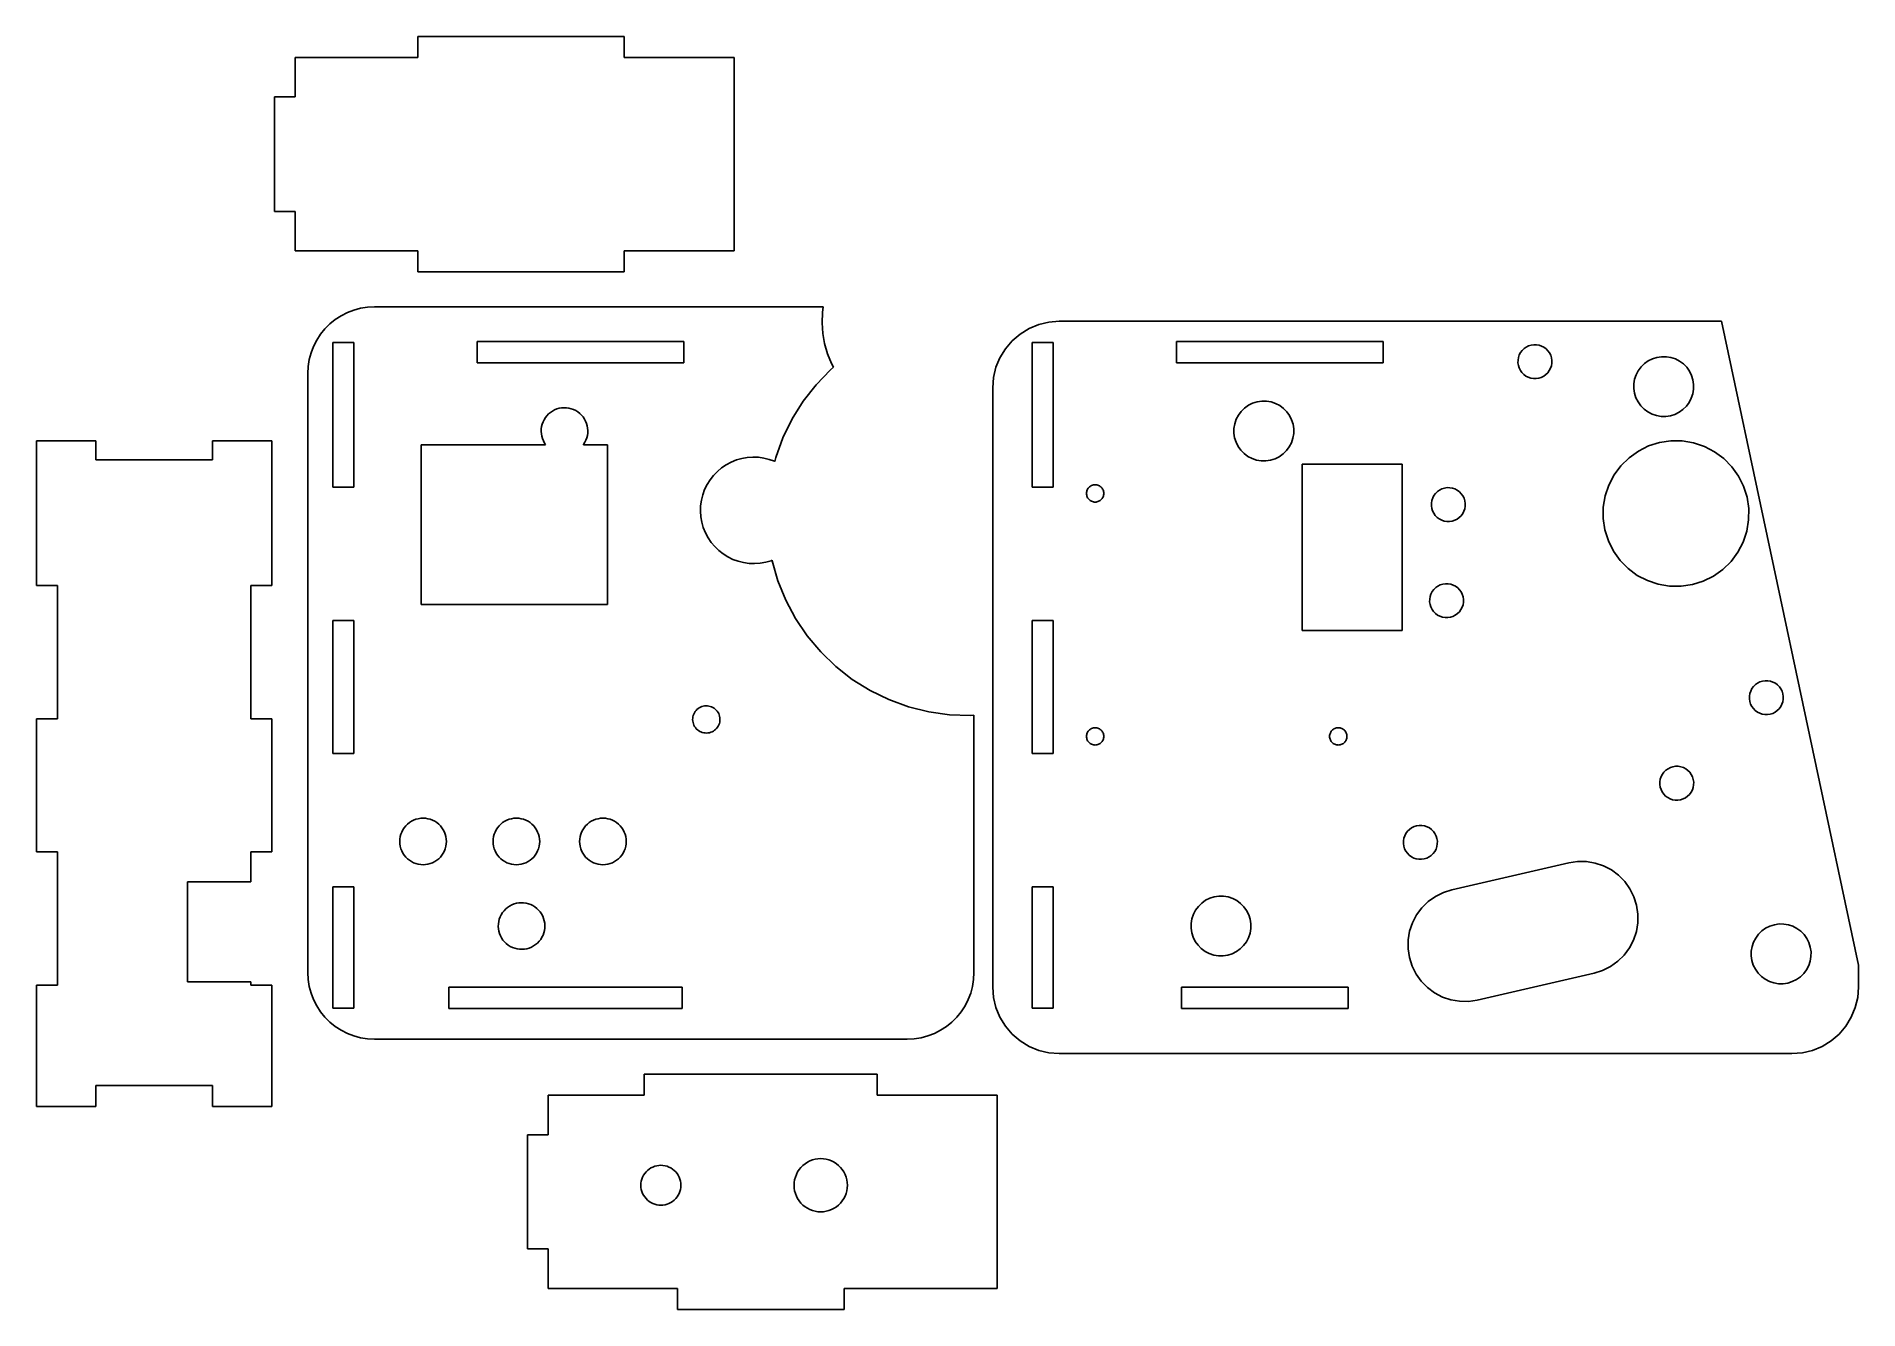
# Model space of a CAD drawing. Header units: metres. Extents: x -91 to 183, y -96 to 96.
import ezdxf

# ---------------------------------------------------------------- set-up
doc = ezdxf.new("R2010")
doc.units = ezdxf.units.M

msp = doc.modelspace()

# ---------------------------------------------------------------- linework, layer by layer
for p, q in [((-2.49608, 95.6246), (-33.4961, 95.6246)), ((-33.4961, 95.6246), (-33.4961, 92.4621)), ((-2.49609, 92.4621), (-2.49608, 95.6246)), ((-33.4961, 92.4621), (-51.9086, 92.4621)), ((-51.9086, 92.4621), (-51.9086, 86.5496)), ((14.0039, 92.4621), (-2.49609, 92.4621)), ((14.0039, 63.4371), (14.0039, 92.4621)), ((-51.9086, 86.5496), (-54.9961, 86.5496)), ((-54.9961, 86.5496), (-54.9961, 69.3496)), ((-54.9961, 69.3496), (-51.9086, 69.3496)), ((-51.9086, 69.3496), (-51.9086, 63.4371)), ((-51.9086, 63.4371), (-33.4961, 63.4371)), ((-33.4961, 63.4371), (-33.4961, 60.2746)), ((-2.49609, 63.4371), (14.0039, 63.4371)), ((-2.49608, 60.2746), (-2.49609, 63.4371)), ((-33.4961, 60.2746), (-2.49608, 60.2746)), ((-42.0791, 54.7815), (-43.0901, 54.5106)), ((-41.0453, 54.9452), (-42.0791, 54.7815)), ((-40, 55), (-41.0453, 54.9452)), ((27.3697, 55), (-40, 55)), ((27.2507, 54.1533), (27.3697, 55)), ((-46.6913, 52.4314), (-47.4314, 51.6913)), ((-45.8778, 53.0902), (-46.6913, 52.4314)), ((-45, 53.6602), (-45.8778, 53.0902)), ((-44.0674, 54.1355), (-45, 53.6602)), ((-43.0901, 54.5106), (-44.0674, 54.1355)), ((27.1959, 52.5842), (27.2507, 54.1533)), ((27.3055, 51.0179), (27.1959, 52.5842)), ((59.727, 52.3381), (58.2773, 51.7376)), ((61.2529, 52.7044), (59.727, 52.3381)), ((62.8172, 52.8276), (61.2529, 52.7044)), ((162.254, 52.8275), (62.8172, 52.8276)), ((182.817, -43.9126), (162.254, 52.8275)), ((-48.6602, 50), (-49.1354, 49.0674)), ((-48.0901, 50.8778), (-48.6602, 50)), ((-47.4314, 51.6913), (-48.0901, 50.8778)), ((-46.2594, 27.8971), (-46.2594, 49.6471)), ((-46.2594, 49.6471), (-43.0844, 49.6471)), ((-43.0844, 49.6471), (-43.0844, 27.8971)), ((-24.5739, 46.6065), (-24.5739, 49.7815)), ((-24.5739, 49.7815), (6.42613, 49.7815)), ((6.42613, 49.7815), (6.42613, 46.6065)), ((27.5781, 49.4717), (27.3055, 51.0179)), ((28.0109, 47.9624), (27.5781, 49.4717)), ((55.7461, 49.8986), (54.727, 48.7054)), ((56.9393, 50.9177), (55.7461, 49.8986)), ((58.2773, 51.7376), (56.9393, 50.9177)), ((58.7406, 27.8971), (58.7406, 49.6471)), ((58.7406, 49.6471), (61.9156, 49.6471)), ((61.9156, 49.6471), (61.9156, 27.8971)), ((80.4261, 46.6065), (80.4261, 49.7815)), ((80.4261, 49.7815), (111.426, 49.7815)), ((111.426, 49.7815), (111.426, 46.6065)), ((133.272, 49.1378), (133.654, 49.2581)), ((133.654, 49.2581), (134.049, 49.3173)), ((134.049, 49.3173), (134.45, 49.3138)), ((134.45, 49.3138), (134.844, 49.2478)), ((134.844, 49.2478), (135.224, 49.1208)), ((-49.7814, 47.0791), (-49.9452, 46.0453)), ((-49.5106, 48.0902), (-49.7814, 47.0791)), ((-49.1354, 49.0674), (-49.5106, 48.0902)), ((6.42613, 46.6065), (-24.5739, 46.6065)), ((28.599, 46.5067), (28.0109, 47.9624)), ((53.9071, 47.3675), (53.3066, 45.9177)), ((54.727, 48.7054), (53.9071, 47.3675)), ((111.426, 46.6065), (80.4261, 46.6065)), ((131.684, 46.5956), (131.687, 46.9958)), ((131.743, 46.1999), (131.684, 46.5956)), ((131.687, 46.9958), (131.753, 47.3904)), ((131.753, 47.3904), (131.88, 47.7699)), ((131.88, 47.7699), (132.065, 48.1248)), ((132.065, 48.1248), (132.303, 48.4465)), ((132.303, 48.4465), (132.588, 48.7269)), ((132.588, 48.7269), (132.914, 48.9593)), ((132.914, 48.9593), (133.272, 49.1378)), ((135.224, 49.1208), (135.579, 48.936)), ((135.579, 48.936), (135.9, 48.698)), ((135.9, 48.698), (136.181, 48.4126)), ((136.181, 48.4126), (136.413, 48.0869)), ((136.413, 48.0869), (136.592, 47.7287)), ((136.592, 47.7287), (136.712, 47.3471)), ((136.768, 46.5513), (136.702, 46.1566)), ((136.712, 47.3471), (136.771, 46.9514)), ((136.771, 46.9514), (136.768, 46.5513)), ((150.673, 46.4749), (151.248, 46.8849)), ((151.248, 46.8849), (151.88, 47.2)), ((151.88, 47.2), (152.553, 47.4123)), ((152.553, 47.4123), (153.252, 47.5167)), ((153.252, 47.5167), (153.958, 47.5105)), ((153.958, 47.5105), (154.654, 47.394)), ((154.654, 47.394), (155.324, 47.1699)), ((155.324, 47.1699), (155.95, 46.8439)), ((155.95, 46.8439), (156.518, 46.4239)), ((-49.9452, 46.0453), (-50, 45)), ((-50, 45), (-50, -45)), ((26.3009, 43.2966), (28.4822, 45.5555)), ((28.4822, 45.5555), (28.9127, 45.9167)), ((28.9127, 45.9167), (28.599, 46.5067)), ((52.9403, 44.3919), (52.8172, 42.8275)), ((53.3066, 45.9177), (52.9403, 44.3919)), ((131.863, 45.8183), (131.743, 46.1999)), ((132.042, 45.4602), (131.863, 45.8183)), ((132.274, 45.1344), (132.042, 45.4602)), ((132.554, 44.849), (132.274, 45.1344)), ((132.876, 44.611), (132.554, 44.849)), ((133.231, 44.4262), (132.876, 44.611)), ((133.61, 44.2992), (133.231, 44.4262)), ((134.005, 44.2332), (133.61, 44.2992)), ((134.405, 44.2297), (134.005, 44.2332)), ((134.801, 44.2889), (134.405, 44.2297)), ((135.183, 44.4092), (134.801, 44.2889)), ((135.541, 44.5877), (135.183, 44.4092)), ((135.866, 44.8201), (135.541, 44.5877)), ((136.152, 45.1006), (135.866, 44.8201)), ((136.39, 45.4222), (136.152, 45.1006)), ((136.575, 45.7771), (136.39, 45.4222)), ((136.702, 46.1566), (136.575, 45.7771)), ((149.083, 43.4199), (149.199, 44.1163)), ((149.199, 44.1163), (149.423, 44.786)), ((149.423, 44.786), (149.749, 45.4123)), ((149.749, 45.4123), (150.169, 45.9799)), ((150.169, 45.9799), (150.673, 46.4749)), ((156.518, 46.4239), (157.013, 45.9202)), ((157.013, 45.9202), (157.423, 45.3453)), ((157.423, 45.3453), (157.738, 44.7134)), ((157.738, 44.7134), (157.95, 44.0399)), ((157.95, 44.0399), (158.055, 43.3416)), ((24.3676, 40.8221), (26.3009, 43.2966)), ((52.8172, 42.8275), (52.8172, -47.1724)), ((149.077, 42.7138), (149.083, 43.4199)), ((149.181, 42.0154), (149.077, 42.7138)), ((149.393, 41.3419), (149.181, 42.0154)), ((149.708, 40.71), (149.393, 41.3419)), ((157.708, 41.2694), (157.382, 40.643)), ((157.932, 41.939), (157.708, 41.2694)), ((158.048, 42.6355), (157.932, 41.939)), ((158.055, 43.3416), (158.048, 42.6355)), ((-14.5324, 38.048), (-14.3383, 38.3587)), ((-14.3383, 38.3587), (-14.1127, 38.6474)), ((-14.1127, 38.6474), (-13.8582, 38.9109)), ((-13.8582, 38.9109), (-13.5776, 39.1464)), ((-13.5776, 39.1464), (-13.2739, 39.3513)), ((-13.2739, 39.3513), (-12.9504, 39.5233)), ((-12.9504, 39.5233), (-12.6107, 39.6605)), ((-12.6107, 39.6605), (-12.2586, 39.7615)), ((-12.2586, 39.7615), (-11.8978, 39.8251)), ((-11.8978, 39.8251), (-11.5323, 39.8507)), ((-11.5323, 39.8507), (-11.1662, 39.8379)), ((-11.1662, 39.8379), (-10.8034, 39.7869)), ((-10.8034, 39.7869), (-10.4479, 39.6983)), ((-10.4479, 39.6983), (-10.1037, 39.573)), ((-10.1037, 39.573), (-9.7744, 39.4124)), ((-9.7744, 39.4124), (-9.46371, 39.2182)), ((-9.46371, 39.2182), (-9.17502, 38.9927)), ((-9.17502, 38.9927), (-8.91151, 38.7382)), ((-8.91151, 38.7382), (-8.67603, 38.4576)), ((-8.67603, 38.4576), (-8.47116, 38.1538)), ((22.7036, 38.1591), (24.3676, 40.8221)), ((89.3865, 38.1095), (89.7125, 38.7358)), ((89.7125, 38.7358), (90.1326, 39.3035)), ((90.1326, 39.3035), (90.6362, 39.7984)), ((90.6362, 39.7984), (91.2111, 40.2085)), ((91.2111, 40.2085), (91.843, 40.5235)), ((91.843, 40.5235), (92.5165, 40.7359)), ((92.5165, 40.7359), (93.2148, 40.8402)), ((93.2148, 40.8402), (93.9209, 40.8341)), ((93.9209, 40.8341), (94.6174, 40.7175)), ((94.6174, 40.7175), (95.287, 40.4935)), ((95.287, 40.4935), (95.9134, 40.1674)), ((95.9134, 40.1674), (96.481, 39.7474)), ((96.481, 39.7474), (96.9759, 39.2437)), ((96.9759, 39.2437), (97.386, 38.6689)), ((97.386, 38.6689), (97.7011, 38.0369)), ((150.118, 40.1351), (149.708, 40.71)), ((150.613, 39.6315), (150.118, 40.1351)), ((151.181, 39.2114), (150.613, 39.6315)), ((151.807, 38.8854), (151.181, 39.2114)), ((152.477, 38.6613), (151.807, 38.8854)), ((153.173, 38.5448), (152.477, 38.6613)), ((153.88, 38.5386), (153.173, 38.5448)), ((154.578, 38.643), (153.88, 38.5386)), ((155.251, 38.8553), (154.578, 38.643)), ((155.883, 39.1704), (155.251, 38.8553)), ((156.458, 39.5805), (155.883, 39.1704)), ((156.962, 40.0754), (156.458, 39.5805)), ((157.382, 40.643), (156.962, 40.0754)), ((-14.9707, 36.2901), (-14.9579, 36.6562)), ((-14.9451, 35.9247), (-14.9707, 36.2901)), ((-14.9579, 36.6562), (-14.9069, 37.019)), ((-14.8815, 35.5639), (-14.9451, 35.9247)), ((-14.9069, 37.019), (-14.8183, 37.3745)), ((-14.8183, 37.3745), (-14.693, 37.7188)), ((-14.693, 37.7188), (-14.5324, 38.048)), ((-8.47116, 38.1538), (-8.29918, 37.8304)), ((-8.29918, 37.8304), (-8.16193, 37.4907)), ((-8.16193, 37.4907), (-8.06094, 37.1385)), ((-8.03555, 35.6834), (-8.12418, 35.3279)), ((-8.06094, 37.1385), (-7.99733, 36.7777)), ((-7.98457, 36.0462), (-8.03555, 35.6834)), ((-7.99733, 36.7777), (-7.97179, 36.4123)), ((-7.97179, 36.4123), (-7.98457, 36.0462)), ((21.327, 35.3368), (22.7036, 38.1591)), ((89.0397, 36.0373), (89.0459, 36.7434)), ((89.1441, 35.3389), (89.0397, 36.0373)), ((89.0459, 36.7434), (89.1624, 37.4398)), ((89.1624, 37.4398), (89.3865, 38.1095)), ((97.7011, 38.0369), (97.9134, 37.3635)), ((98.0116, 35.959), (97.8951, 35.2625)), ((97.9134, 37.3635), (98.0178, 36.6651)), ((98.0178, 36.6651), (98.0116, 35.959)), ((-81.8277, 34.8787), (-90.7527, 34.8786)), ((-90.7527, 34.8786), (-90.7527, 13.1287)), ((-81.8277, 32.0412), (-81.8277, 34.8787)), ((-55.4027, 34.8786), (-64.3277, 34.8787)), ((-64.3277, 34.8787), (-64.3277, 32.0412)), ((-55.4027, 13.1286), (-55.4027, 34.8786)), ((-33.0027, 10.2968), (-33.0027, 34.2968)), ((-33.0027, 34.2968), (-14.3015, 34.2968)), ((-14.7805, 35.2117), (-14.8815, 35.5639)), ((-14.6433, 34.872), (-14.7805, 35.2117)), ((-14.4713, 34.5486), (-14.6433, 34.872)), ((-14.3015, 34.2968), (-14.4713, 34.5486)), ((-8.6042, 34.3437), (-8.64085, 34.2968)), ((-8.64085, 34.2968), (-5.00272, 34.2968)), ((-8.41006, 34.6544), (-8.6042, 34.3437)), ((-8.24947, 34.9836), (-8.41006, 34.6544)), ((-8.12418, 35.3279), (-8.24947, 34.9836)), ((-5.00272, 34.2968), (-5.00272, 10.2968)), ((20.253, 32.386), (21.327, 35.3368)), ((89.3564, 34.6655), (89.1441, 35.3389)), ((89.6715, 34.0335), (89.3564, 34.6655)), ((90.0816, 33.4586), (89.6715, 34.0335)), ((90.5765, 32.955), (90.0816, 33.4586)), ((91.1441, 32.535), (90.5765, 32.955)), ((96.4213, 32.904), (95.8464, 32.4939)), ((96.9249, 33.3989), (96.4213, 32.904)), ((97.345, 33.9666), (96.9249, 33.3989)), ((97.671, 34.5929), (97.345, 33.9666)), ((97.8951, 35.2625), (97.671, 34.5929)), ((148.365, 32.3404), (149.764, 33.3382)), ((149.764, 33.3382), (151.302, 34.1049)), ((151.302, 34.1049), (152.941, 34.6216)), ((152.941, 34.6216), (154.64, 34.8756)), ((154.64, 34.8756), (156.358, 34.8606)), ((156.358, 34.8606), (158.053, 34.577)), ((158.053, 34.577), (159.682, 34.0318)), ((159.682, 34.0318), (161.206, 33.2384)), ((161.206, 33.2384), (162.588, 32.2163)), ((-64.3277, 32.0412), (-81.8277, 32.0412)), ((10.8994, 29.6848), (11.4811, 30.2871)), ((11.4811, 30.2871), (12.1226, 30.8254)), ((12.1226, 30.8254), (12.8168, 31.2936)), ((12.8168, 31.2936), (13.5562, 31.6868)), ((13.5562, 31.6868), (14.3326, 32.0005)), ((14.3326, 32.0005), (15.1375, 32.2313)), ((15.1375, 32.2313), (15.9622, 32.3767)), ((15.9622, 32.3767), (16.7975, 32.4351)), ((16.7975, 32.4351), (17.6344, 32.4059)), ((17.6344, 32.4059), (18.4636, 32.2893)), ((18.4636, 32.2893), (19.2761, 32.0867)), ((19.2761, 32.0867), (20.063, 31.8003)), ((20.063, 31.8003), (20.1022, 31.7812)), ((20.1022, 31.7812), (20.253, 32.386)), ((91.7705, 32.2089), (91.1441, 32.535)), ((92.4401, 31.9849), (91.7705, 32.2089)), ((93.1366, 31.8683), (92.4401, 31.9849)), ((93.8427, 31.8622), (93.1366, 31.8683)), ((94.541, 31.9665), (93.8427, 31.8622)), ((95.2145, 32.1789), (94.541, 31.9665)), ((95.8464, 32.4939), (95.2145, 32.1789)), ((99.2971, 6.38835), (99.2971, 31.3884)), ((99.2971, 31.3884), (114.297, 31.3884)), ((114.297, 31.3884), (114.297, 6.38835)), ((146.118, 29.7549), (147.14, 31.1361)), ((147.14, 31.1361), (148.365, 32.3404)), ((162.588, 32.2163), (163.792, 30.9908)), ((163.792, 30.9908), (164.79, 29.5919)), ((-43.0844, 27.8971), (-46.2594, 27.8971)), ((9.28667, 26.7753), (9.57307, 27.5621)), ((9.57307, 27.5621), (9.94016, 28.3148)), ((9.94016, 28.3148), (10.3839, 29.0249)), ((10.3839, 29.0249), (10.8994, 29.6848)), ((61.9156, 27.8971), (58.7406, 27.8971)), ((66.9273, 27.2478), (66.9625, 27.3792)), ((66.9625, 27.3792), (67.0113, 27.5062)), ((67.0113, 27.5062), (67.0731, 27.6275)), ((67.0731, 27.6275), (67.1472, 27.7416)), ((67.1472, 27.7416), (67.2328, 27.8474)), ((67.2328, 27.8474), (67.329, 27.9436)), ((67.329, 27.9436), (67.4348, 28.0292)), ((67.4348, 28.0292), (67.5489, 28.1033)), ((67.5489, 28.1033), (67.6701, 28.1651)), ((67.6701, 28.1651), (67.7972, 28.2139)), ((67.7972, 28.2139), (67.9286, 28.2491)), ((67.9286, 28.2491), (68.063, 28.2704)), ((68.063, 28.2704), (68.1989, 28.2775)), ((68.1989, 28.2775), (68.3348, 28.2704)), ((68.3348, 28.2704), (68.4692, 28.2491)), ((68.4692, 28.2491), (68.6006, 28.2139)), ((68.6006, 28.2139), (68.7276, 28.1651)), ((68.7276, 28.1651), (68.8489, 28.1033)), ((68.8489, 28.1033), (68.963, 28.0292)), ((68.963, 28.0292), (69.0688, 27.9436)), ((69.0688, 27.9436), (69.165, 27.8473)), ((69.165, 27.8473), (69.2506, 27.7416)), ((69.2506, 27.7416), (69.3247, 27.6275)), ((69.3247, 27.6275), (69.3865, 27.5062)), ((69.3865, 27.5062), (69.4353, 27.3792)), ((69.4353, 27.3792), (69.4705, 27.2478)), ((119.586, 27.2516), (119.912, 27.484)), ((119.912, 27.484), (120.27, 27.6625)), ((120.27, 27.6625), (120.651, 27.7828)), ((120.651, 27.7828), (121.047, 27.842)), ((121.047, 27.842), (121.447, 27.8385)), ((121.447, 27.8385), (121.842, 27.7725)), ((121.842, 27.7725), (122.221, 27.6455)), ((122.221, 27.6455), (122.576, 27.4607)), ((122.576, 27.4607), (122.898, 27.2227)), ((144.779, 26.6013), (145.324, 28.2308)), ((145.324, 28.2308), (146.118, 29.7549)), ((164.79, 29.5919), (165.556, 28.0542)), ((165.556, 28.0542), (166.073, 26.4155)), ((8.93832, 24.2967), (8.96754, 25.1335)), ((8.96754, 25.1335), (9.08409, 25.9628)), ((9.08409, 25.9628), (9.28667, 26.7753)), ((66.8989, 26.9775), (66.906, 27.1134)), ((66.906, 26.8416), (66.8989, 26.9775)), ((66.906, 27.1134), (66.9273, 27.2478)), ((66.9273, 26.7072), (66.906, 26.8416)), ((66.9625, 26.5758), (66.9273, 26.7072)), ((67.0113, 26.4487), (66.9625, 26.5758)), ((67.0731, 26.3275), (67.0113, 26.4487)), ((67.1472, 26.2134), (67.0731, 26.3275)), ((67.2328, 26.1076), (67.1472, 26.2134)), ((67.329, 26.0114), (67.2328, 26.1076)), ((67.4348, 25.9258), (67.329, 26.0114)), ((67.5489, 25.8516), (67.4348, 25.9258)), ((67.6701, 25.7899), (67.5489, 25.8516)), ((67.7972, 25.7411), (67.6701, 25.7899)), ((67.9286, 25.7059), (67.7972, 25.7411)), ((68.063, 25.6846), (67.9286, 25.7059)), ((68.1989, 25.6775), (68.063, 25.6846)), ((68.3348, 25.6846), (68.1989, 25.6775)), ((68.4692, 25.7059), (68.3348, 25.6846)), ((68.6006, 25.7411), (68.4692, 25.7059)), ((68.7276, 25.7899), (68.6006, 25.7411)), ((68.8489, 25.8516), (68.7276, 25.7899)), ((68.963, 25.9258), (68.8489, 25.8516)), ((69.0688, 26.0114), (68.963, 25.9258)), ((69.165, 26.1076), (69.0688, 26.0114)), ((69.2506, 26.2133), (69.165, 26.1076)), ((69.3247, 26.3275), (69.2506, 26.2133)), ((69.3865, 26.4487), (69.3247, 26.3275)), ((69.4353, 26.5758), (69.3865, 26.4487)), ((69.4705, 26.7072), (69.4353, 26.5758)), ((69.4705, 27.2478), (69.4918, 27.1134)), ((69.4918, 26.8416), (69.4705, 26.7072)), ((69.4918, 27.1134), (69.4989, 26.9775)), ((69.4989, 26.9775), (69.4918, 26.8416)), ((118.681, 25.1203), (118.685, 25.5204)), ((118.74, 24.7246), (118.681, 25.1203)), ((118.685, 25.5204), (118.751, 25.9151)), ((118.861, 24.343), (118.74, 24.7246)), ((118.751, 25.9151), (118.878, 26.2946)), ((118.878, 26.2946), (119.062, 26.6495)), ((119.062, 26.6495), (119.3, 26.9712)), ((119.3, 26.9712), (119.586, 27.2516)), ((122.898, 27.2227), (123.178, 26.9373)), ((123.178, 26.9373), (123.411, 26.6115)), ((123.411, 26.6115), (123.589, 26.2534)), ((123.699, 24.6813), (123.572, 24.3018)), ((123.589, 26.2534), (123.71, 25.8718)), ((123.765, 25.076), (123.699, 24.6813)), ((123.71, 25.8718), (123.769, 25.4761)), ((123.769, 25.4761), (123.765, 25.076)), ((144.48, 23.1884), (144.495, 24.9066)), ((144.495, 24.9066), (144.779, 26.6013)), ((166.073, 26.4155), (166.327, 24.7161)), ((166.327, 24.7161), (166.312, 22.9979)), ((8.99673, 23.4614), (8.93832, 24.2967)), ((9.14215, 22.6367), (8.99673, 23.4614)), ((9.37296, 21.8318), (9.14215, 22.6367)), ((119.039, 23.9849), (118.861, 24.343)), ((119.272, 23.6591), (119.039, 23.9849)), ((119.552, 23.3737), (119.272, 23.6591)), ((119.874, 23.1357), (119.552, 23.3737)), ((120.229, 22.9509), (119.874, 23.1357)), ((120.608, 22.8239), (120.229, 22.9509)), ((121.003, 22.7579), (120.608, 22.8239)), ((121.403, 22.7544), (121.003, 22.7579)), ((121.799, 22.8136), (121.403, 22.7544)), ((122.18, 22.9339), (121.799, 22.8136)), ((122.538, 23.1124), (122.18, 22.9339)), ((122.864, 23.3448), (122.538, 23.1124)), ((123.149, 23.6252), (122.864, 23.3448)), ((123.387, 23.9469), (123.149, 23.6252)), ((123.572, 24.3018), (123.387, 23.9469)), ((144.734, 21.489), (144.48, 23.1884)), ((166.312, 22.9979), (166.028, 21.3032)), ((9.68663, 21.0554), (9.37296, 21.8318)), ((10.0798, 20.316), (9.68663, 21.0554)), ((10.548, 19.6218), (10.0798, 20.316)), ((11.0863, 18.9803), (10.548, 19.6218)), ((145.251, 19.8503), (144.734, 21.489)), ((146.018, 18.3126), (145.251, 19.8503)), ((165.483, 19.6738), (164.69, 18.1496)), ((166.028, 21.3032), (165.483, 19.6738)), ((11.6886, 18.3986), (11.0863, 18.9803)), ((12.3485, 17.8831), (11.6886, 18.3986)), ((13.0586, 17.4394), (12.3485, 17.8831)), ((13.8113, 17.0723), (13.0586, 17.4394)), ((14.5981, 16.7859), (13.8113, 17.0723)), ((15.4106, 16.5833), (14.5981, 16.7859)), ((16.2399, 16.4668), (15.4106, 16.5833)), ((17.0767, 16.4375), (16.2399, 16.4668)), ((17.9121, 16.4959), (17.0767, 16.4375)), ((18.7367, 16.6414), (17.9121, 16.4959)), ((19.5417, 16.8722), (18.7367, 16.6414)), ((19.6989, 16.9357), (19.5417, 16.8722)), ((19.7111, 16.8663), (19.6989, 16.9357)), ((20.5766, 13.8478), (19.7111, 16.8663)), ((147.016, 16.9137), (146.018, 18.3126)), ((148.22, 15.6882), (147.016, 16.9137)), ((163.668, 16.7684), (162.442, 15.5641)), ((164.69, 18.1496), (163.668, 16.7684)), ((21.753, 10.9363), (20.5766, 13.8478)), ((149.601, 14.6661), (148.22, 15.6882)), ((151.125, 13.8727), (149.601, 14.6661)), ((152.755, 13.3275), (151.125, 13.8727)), ((159.506, 13.7996), (157.867, 13.2829)), ((161.043, 14.5663), (159.506, 13.7996)), ((162.442, 15.5641), (161.043, 14.5663)), ((-90.7527, 13.1287), (-87.5902, 13.1287)), ((-87.5902, 13.1287), (-87.5902, -6.87132)), ((-58.5652, -6.87132), (-58.5652, 13.1287)), ((-58.5652, 13.1287), (-55.4027, 13.1286)), ((118.42, 10.6918), (118.424, 11.0919)), ((118.424, 11.0919), (118.49, 11.4866)), ((118.49, 11.4866), (118.617, 11.8661)), ((118.617, 11.8661), (118.801, 12.221)), ((118.801, 12.221), (119.039, 12.5426)), ((119.039, 12.5426), (119.325, 12.8231)), ((119.325, 12.8231), (119.651, 13.0555)), ((119.651, 13.0555), (120.009, 13.234)), ((120.009, 13.234), (120.39, 13.3543)), ((120.39, 13.3543), (120.786, 13.4135)), ((120.786, 13.4135), (121.186, 13.41)), ((121.186, 13.41), (121.581, 13.3439)), ((121.581, 13.3439), (121.96, 13.217)), ((121.96, 13.217), (122.315, 13.0322)), ((122.315, 13.0322), (122.637, 12.7942)), ((122.637, 12.7942), (122.917, 12.5088)), ((122.917, 12.5088), (123.15, 12.183)), ((123.15, 12.183), (123.328, 11.8249)), ((123.328, 11.8249), (123.449, 11.4433)), ((123.449, 11.4433), (123.508, 11.0476)), ((123.508, 11.0476), (123.504, 10.6474)), ((154.449, 13.0439), (152.755, 13.3275)), ((156.168, 13.0289), (154.449, 13.0439)), ((157.867, 13.2829), (156.168, 13.0289)), ((-5.00272, 10.2968), (-33.0027, 10.2968)), ((23.2272, 8.16368), (21.753, 10.9363)), ((118.479, 10.2961), (118.42, 10.6918)), ((118.6, 9.91444), (118.479, 10.2961)), ((118.778, 9.55635), (118.6, 9.91444)), ((119.011, 9.23058), (118.778, 9.55635)), ((119.291, 8.94519), (119.011, 9.23058)), ((119.613, 8.70717), (119.291, 8.94519)), ((119.968, 8.5224), (119.613, 8.70717)), ((120.347, 8.39543), (119.968, 8.5224)), ((120.742, 8.32939), (120.347, 8.39543)), ((121.142, 8.3259), (120.742, 8.32939)), ((121.538, 8.38506), (121.142, 8.3259)), ((121.919, 8.50537), (121.538, 8.38506)), ((122.277, 8.68391), (121.919, 8.50537)), ((122.603, 8.91628), (122.277, 8.68391)), ((122.888, 9.19673), (122.603, 8.91628)), ((123.127, 9.5184), (122.888, 9.19673)), ((123.311, 9.87334), (123.127, 9.5184)), ((123.438, 10.2528), (123.311, 9.87334)), ((123.504, 10.6474), (123.438, 10.2528)), ((-46.2594, -12.1029), (-46.2594, 7.89709)), ((-46.2594, 7.89709), (-43.0844, 7.89709)), ((-43.0844, 7.89709), (-43.0844, -12.1029)), ((24.9831, 5.56039), (23.2272, 8.16368)), ((27.0016, 3.15491), (24.9831, 5.56039)), ((58.7406, -12.1029), (58.7406, 7.89709)), ((58.7406, 7.89709), (61.9156, 7.89709)), ((61.9156, 7.89709), (61.9156, -12.1029)), ((114.297, 6.38835), (99.2971, 6.38835)), ((29.2604, 0.97356), (27.0016, 3.15491)), ((31.7349, -0.9597), (29.2604, 0.97356)), ((34.3979, -2.62373), (31.7349, -0.9597)), ((37.2203, -4.00029), (34.3979, -2.62373)), ((166.499, -3.08727), (166.626, -2.70779)), ((166.626, -2.70779), (166.81, -2.35286)), ((166.81, -2.35286), (167.048, -2.0312)), ((167.048, -2.0312), (167.334, -1.75073)), ((167.334, -1.75073), (167.66, -1.51839)), ((167.66, -1.51839), (168.018, -1.33983)), ((168.018, -1.33983), (168.399, -1.21951)), ((168.399, -1.21951), (168.795, -1.16037)), ((168.795, -1.16037), (169.195, -1.16386)), ((169.195, -1.16386), (169.59, -1.2299)), ((169.59, -1.2299), (169.969, -1.35687)), ((169.969, -1.35687), (170.324, -1.54164)), ((170.324, -1.54164), (170.646, -1.77965)), ((170.646, -1.77965), (170.926, -2.06505)), ((170.926, -2.06505), (171.159, -2.39082)), ((171.159, -2.39082), (171.337, -2.74892)), ((8.27234, -5.62479), (8.4214, -5.47043)), ((8.4214, -5.47043), (8.58578, -5.3325)), ((8.58578, -5.3325), (8.76367, -5.21251)), ((8.76367, -5.21251), (8.95314, -5.11179)), ((8.95314, -5.11179), (9.15208, -5.0314)), ((9.15208, -5.0314), (9.35837, -4.97226)), ((9.35837, -4.97226), (9.56967, -4.935)), ((9.56967, -4.935), (9.78372, -4.92003)), ((9.78372, -4.92003), (9.99818, -4.92751)), ((9.99818, -4.92751), (10.2107, -4.95738)), ((10.2107, -4.95738), (10.4189, -5.00928)), ((10.4189, -5.00928), (10.6205, -5.08267)), ((10.6205, -5.08267), (10.8134, -5.17674)), ((10.8134, -5.17674), (10.9953, -5.29045)), ((10.9953, -5.29045), (11.1644, -5.42255)), ((11.1644, -5.42255), (11.3188, -5.57161)), ((40.171, -5.07428), (37.2203, -4.00029)), ((43.2179, -5.83395), (40.171, -5.07428)), ((166.429, -3.88205), (166.433, -3.48192)), ((166.488, -4.27779), (166.429, -3.88205)), ((166.433, -3.48192), (166.499, -3.08727)), ((166.609, -4.65939), (166.488, -4.27779)), ((166.787, -5.0175), (166.609, -4.65939)), ((167.019, -5.34326), (166.787, -5.0175)), ((167.3, -5.62866), (167.019, -5.34326)), ((170.897, -5.37711), (170.612, -5.65758)), ((171.135, -5.05545), (170.897, -5.37711)), ((171.32, -4.70052), (171.135, -5.05545)), ((171.447, -4.32106), (171.32, -4.70052)), ((171.337, -2.74892), (171.458, -3.13054)), ((171.513, -3.92639), (171.447, -4.32106)), ((171.458, -3.13054), (171.517, -3.52628)), ((171.517, -3.52628), (171.513, -3.92639)), ((-87.5902, -6.87132), (-90.7527, -6.87134)), ((-90.7527, -6.87134), (-90.7527, -26.8713)), ((-55.4028, -6.87132), (-58.5652, -6.87132)), ((-55.4028, -26.8713), (-55.4028, -6.87132)), ((7.76982, -7.00549), (7.7773, -6.79103)), ((7.78479, -7.21954), (7.76982, -7.00549)), ((7.7773, -6.79103), (7.80717, -6.57855)), ((7.82205, -7.43085), (7.78479, -7.21954)), ((7.80717, -6.57855), (7.85909, -6.37035)), ((7.8812, -7.63713), (7.82205, -7.43085)), ((7.85909, -6.37035), (7.93246, -6.1687)), ((7.96158, -7.83607), (7.8812, -7.63713)), ((7.93246, -6.1687), (8.02654, -5.97586)), ((8.0623, -8.02554), (7.96158, -7.83607)), ((8.02654, -5.97586), (8.14024, -5.79388)), ((8.1823, -8.20343), (8.0623, -8.02554)), ((8.14024, -5.79388), (8.27234, -5.62479)), ((8.32022, -8.36781), (8.1823, -8.20343)), ((11.3188, -5.57161), (11.4567, -5.73599)), ((11.4988, -8.14554), (11.3667, -8.31464)), ((11.4567, -5.73599), (11.5767, -5.91388)), ((11.6125, -7.96356), (11.4988, -8.14554)), ((11.5767, -5.91388), (11.6774, -6.10335)), ((11.7065, -7.77071), (11.6125, -7.96356)), ((11.6774, -6.10335), (11.7578, -6.30229)), ((11.7799, -7.56908), (11.7065, -7.77071)), ((11.7578, -6.30229), (11.817, -6.50856)), ((11.8318, -7.36087), (11.7799, -7.56908)), ((11.817, -6.50856), (11.8542, -6.71988)), ((11.8617, -7.14838), (11.8318, -7.36087)), ((11.8542, -6.71988), (11.8692, -6.93393)), ((11.8692, -6.93393), (11.8617, -7.14838)), ((46.3275, -6.27098), (43.2179, -5.83395)), ((49.4658, -6.38057), (46.3275, -6.27098)), ((50, -6.34322), (49.4658, -6.38057)), ((50, -45), (50, -6.34322)), ((167.622, -5.86668), (167.3, -5.62866)), ((167.977, -6.05145), (167.622, -5.86668)), ((168.356, -6.17842), (167.977, -6.05145)), ((168.751, -6.24445), (168.356, -6.17842)), ((169.151, -6.24796), (168.751, -6.24445)), ((169.546, -6.1888), (169.151, -6.24796)), ((169.928, -6.06848), (169.546, -6.1888)), ((170.286, -5.88994), (169.928, -6.06848)), ((170.612, -5.65758), (170.286, -5.88994)), ((8.47458, -8.51686), (8.32022, -8.36781)), ((8.64368, -8.64897), (8.47458, -8.51686)), ((8.82565, -8.76268), (8.64368, -8.64897)), ((9.01849, -8.85675), (8.82565, -8.76268)), ((9.22014, -8.93013), (9.01849, -8.85675)), ((9.42834, -8.98204), (9.22014, -8.93013)), ((9.64082, -9.01192), (9.42834, -8.98204)), ((9.85529, -9.01939), (9.64082, -9.01192)), ((10.0693, -9.00443), (9.85529, -9.01939)), ((10.2807, -8.96716), (10.0693, -9.00443)), ((10.4869, -8.90802), (10.2807, -8.96716)), ((10.6859, -8.82764), (10.4869, -8.90802)), ((10.8753, -8.7269), (10.6859, -8.82764)), ((11.0532, -8.6069), (10.8753, -8.7269)), ((11.2176, -8.46898), (11.0532, -8.6069)), ((11.3667, -8.31464), (11.2176, -8.46898)), ((66.8989, -9.52249), (66.906, -9.38661)), ((66.906, -9.65839), (66.8989, -9.52249)), ((66.906, -9.38661), (66.9273, -9.25221)), ((66.9273, -9.79279), (66.906, -9.65839)), ((66.9273, -9.25221), (66.9625, -9.12077)), ((66.9625, -9.92421), (66.9273, -9.79279)), ((66.9625, -9.12077), (67.0113, -8.99374)), ((67.0113, -10.0513), (66.9625, -9.92421)), ((67.0113, -8.99374), (67.073, -8.87248)), ((67.073, -10.1725), (67.0113, -10.0513)), ((67.073, -8.87248), (67.1472, -8.75838)), ((67.1472, -10.2866), (67.073, -10.1725)), ((67.1472, -8.75838), (67.2328, -8.65263)), ((67.2328, -10.3924), (67.1472, -10.2866)), ((67.2328, -8.65263), (67.329, -8.55643)), ((67.329, -10.4886), (67.2328, -10.3924)), ((67.329, -8.55643), (67.4348, -8.47078)), ((67.4348, -10.5742), (67.329, -10.4886)), ((67.4348, -8.47078), (67.5489, -8.39667)), ((67.5489, -10.6483), (67.4348, -10.5742)), ((67.5489, -8.39667), (67.6701, -8.3349)), ((67.6701, -10.7101), (67.5489, -10.6483)), ((67.6701, -8.3349), (67.7972, -8.28613)), ((67.7972, -10.7589), (67.6701, -10.7101)), ((67.7972, -8.28613), (67.9286, -8.25092)), ((67.9286, -10.7941), (67.7972, -10.7589)), ((67.9286, -8.25092), (68.063, -8.22963)), ((68.063, -10.8154), (67.9286, -10.7941)), ((68.063, -8.22963), (68.1989, -8.2225)), ((68.1989, -10.8225), (68.063, -10.8154)), ((68.1989, -8.2225), (68.3348, -8.22963)), ((68.3348, -10.8154), (68.1989, -10.8225)), ((68.3348, -8.22963), (68.4692, -8.25092)), ((68.4692, -10.7941), (68.3348, -10.8154)), ((68.4692, -8.25092), (68.6006, -8.28615)), ((68.6006, -10.7589), (68.4692, -10.7941)), ((68.6006, -8.28615), (68.7276, -8.3349)), ((68.7276, -10.7101), (68.6006, -10.7589)), ((68.7276, -8.3349), (68.8489, -8.39667)), ((68.8489, -10.6483), (68.7276, -10.7101)), ((68.8489, -8.39667), (68.963, -8.47076)), ((68.963, -10.5742), (68.8489, -10.6483)), ((68.963, -8.47076), (69.0687, -8.55641)), ((69.0688, -10.4886), (68.963, -10.5742)), ((69.0687, -8.55641), (69.165, -8.65262)), ((69.165, -10.3924), (69.0688, -10.4886)), ((69.165, -8.65262), (69.2506, -8.75836)), ((69.2506, -10.2866), (69.165, -10.3924)), ((69.2506, -8.75836), (69.3247, -8.8725)), ((69.3247, -10.1725), (69.2506, -10.2866)), ((69.3247, -8.8725), (69.3865, -8.99373)), ((69.3865, -10.0513), (69.3247, -10.1725)), ((69.3865, -8.99373), (69.4353, -9.12077)), ((69.4353, -9.92421), (69.3865, -10.0513)), ((69.4353, -9.12077), (69.4705, -9.2522)), ((69.4705, -9.79277), (69.4353, -9.92421)), ((69.4705, -9.2522), (69.4918, -9.3866)), ((69.4918, -9.65839), (69.4705, -9.79277)), ((69.4918, -9.3866), (69.4989, -9.52249)), ((69.4989, -9.52249), (69.4918, -9.65839)), ((103.399, -9.52249), (103.406, -9.38661)), ((103.406, -9.65839), (103.399, -9.52249)), ((103.406, -9.38661), (103.427, -9.25221)), ((103.427, -9.79279), (103.406, -9.65839)), ((103.427, -9.25221), (103.463, -9.12077)), ((103.463, -9.92421), (103.427, -9.79279)), ((103.463, -9.12077), (103.511, -8.99373)), ((103.511, -10.0513), (103.463, -9.92421)), ((103.511, -8.99373), (103.573, -8.8725)), ((103.573, -10.1725), (103.511, -10.0513)), ((103.573, -8.8725), (103.647, -8.75838)), ((103.647, -10.2866), (103.573, -10.1725)), ((103.647, -8.75838), (103.733, -8.65263)), ((103.733, -10.3924), (103.647, -10.2866)), ((103.733, -8.65263), (103.829, -8.55641)), ((103.829, -10.4886), (103.733, -10.3924)), ((103.829, -8.55641), (103.935, -8.47078)), ((103.935, -10.5742), (103.829, -10.4886)), ((103.935, -8.47078), (104.049, -8.39667)), ((104.049, -10.6483), (103.935, -10.5742)), ((104.049, -8.39667), (104.17, -8.33488)), ((104.17, -10.7101), (104.049, -10.6483)), ((104.17, -8.33488), (104.297, -8.28612)), ((104.297, -10.7589), (104.17, -10.7101)), ((104.297, -8.28612), (104.429, -8.2509)), ((104.429, -10.7941), (104.297, -10.7589)), ((104.429, -8.2509), (104.563, -8.22961)), ((104.563, -10.8154), (104.429, -10.7941)), ((104.563, -8.22961), (104.699, -8.2225)), ((104.699, -10.8225), (104.563, -10.8154)), ((104.699, -8.2225), (104.835, -8.22961)), ((104.835, -10.8154), (104.699, -10.8225)), ((104.835, -8.22961), (104.969, -8.2509)), ((104.969, -10.7941), (104.835, -10.8154)), ((104.969, -8.2509), (105.101, -8.28612)), ((105.101, -10.7589), (104.969, -10.7941)), ((105.101, -8.28612), (105.228, -8.33488)), ((105.228, -10.7101), (105.101, -10.7589)), ((105.228, -8.33488), (105.349, -8.39667)), ((105.349, -10.6483), (105.228, -10.7101)), ((105.349, -8.39667), (105.463, -8.47078)), ((105.463, -10.5742), (105.349, -10.6483)), ((105.463, -8.47078), (105.569, -8.55641)), ((105.569, -10.4886), (105.463, -10.5742)), ((105.569, -8.55641), (105.665, -8.65263)), ((105.665, -10.3924), (105.569, -10.4886)), ((105.665, -8.65263), (105.751, -8.75838)), ((105.751, -10.2866), (105.665, -10.3924)), ((105.751, -8.75838), (105.825, -8.8725)), ((105.825, -10.1725), (105.751, -10.2866)), ((105.825, -8.8725), (105.887, -8.99374)), ((105.886, -10.0513), (105.825, -10.1725)), ((105.935, -9.92421), (105.886, -10.0513)), ((105.887, -8.99374), (105.935, -9.12076)), ((105.935, -9.12076), (105.97, -9.25221)), ((105.97, -9.79279), (105.935, -9.92421)), ((105.97, -9.25221), (105.992, -9.38661)), ((105.992, -9.65837), (105.97, -9.79279)), ((105.992, -9.38661), (105.999, -9.52249)), ((105.999, -9.52249), (105.992, -9.65837)), ((-43.0844, -12.1029), (-46.2594, -12.1029)), ((61.9156, -12.1029), (58.7406, -12.1029)), ((152.976, -16.7378), (152.98, -16.3376)), ((152.98, -16.3376), (153.046, -15.943)), ((153.046, -15.943), (153.173, -15.5635)), ((153.173, -15.5635), (153.357, -15.2086)), ((153.357, -15.2086), (153.595, -14.8869)), ((153.595, -14.8869), (153.881, -14.6065)), ((153.881, -14.6065), (154.207, -14.3741)), ((154.207, -14.3741), (154.565, -14.1956)), ((154.565, -14.1956), (154.946, -14.0753)), ((154.946, -14.0753), (155.342, -14.0161)), ((155.342, -14.0161), (155.742, -14.0196)), ((155.742, -14.0196), (156.137, -14.0856)), ((156.137, -14.0856), (156.516, -14.2126)), ((156.516, -14.2126), (156.871, -14.3974)), ((156.871, -14.3974), (157.193, -14.6354)), ((157.193, -14.6354), (157.473, -14.9208)), ((157.473, -14.9208), (157.706, -15.2466)), ((157.706, -15.2466), (157.884, -15.6046)), ((157.884, -15.6046), (158.005, -15.9863)), ((158.005, -15.9863), (158.064, -16.382)), ((158.064, -16.382), (158.06, -16.7821)), ((153.035, -17.1335), (152.976, -16.7378)), ((153.156, -17.5151), (153.035, -17.1335)), ((153.334, -17.8732), (153.156, -17.5151)), ((153.567, -18.199), (153.334, -17.8732)), ((153.847, -18.4844), (153.567, -18.199)), ((154.169, -18.7224), (153.847, -18.4844)), ((154.524, -18.9072), (154.169, -18.7224)), ((154.903, -19.0341), (154.524, -18.9072)), ((155.298, -19.1002), (154.903, -19.0341)), ((155.698, -19.1037), (155.298, -19.1002)), ((156.094, -19.0445), (155.698, -19.1037)), ((156.475, -18.9242), (156.094, -19.0445)), ((156.833, -18.7457), (156.475, -18.9242)), ((157.159, -18.5133), (156.833, -18.7457)), ((157.444, -18.2328), (157.159, -18.5133)), ((157.682, -17.9112), (157.444, -18.2328)), ((157.867, -17.5562), (157.682, -17.9112)), ((157.994, -17.1768), (157.867, -17.5562)), ((158.06, -16.7821), (157.994, -17.1768)), ((-33.78, -21.9796), (-33.4261, -21.8848)), ((-33.4261, -21.8848), (-33.0642, -21.8275)), ((-33.0642, -21.8275), (-32.6984, -21.8083)), ((-32.6984, -21.8083), (-32.3326, -21.8275)), ((-32.3326, -21.8275), (-31.9707, -21.8848)), ((-31.9707, -21.8848), (-31.6168, -21.9796)), ((-19.78, -21.9796), (-19.4261, -21.8848)), ((-19.4261, -21.8848), (-19.0642, -21.8275)), ((-19.0642, -21.8275), (-18.6984, -21.8083)), ((-18.6984, -21.8083), (-18.3325, -21.8275)), ((-18.3325, -21.8275), (-17.9707, -21.8848)), ((-17.9707, -21.8848), (-17.6168, -21.9796)), ((-6.77995, -21.9796), (-6.42609, -21.8848)), ((-6.42609, -21.8848), (-6.06425, -21.8275)), ((-6.06425, -21.8275), (-5.69839, -21.8083)), ((-5.69839, -21.8083), (-5.33255, -21.8275)), ((-5.33255, -21.8275), (-4.9707, -21.8848)), ((-4.9707, -21.8848), (-4.61684, -21.9796)), ((-36.1792, -24.9425), (-36.1219, -24.5807)), ((-36.1219, -24.5807), (-36.0271, -24.2268)), ((-36.0271, -24.2268), (-35.8958, -23.8848)), ((-35.8958, -23.8848), (-35.7295, -23.5583)), ((-35.7295, -23.5583), (-35.53, -23.2511)), ((-35.53, -23.2511), (-35.2994, -22.9664)), ((-35.2994, -22.9664), (-35.0404, -22.7073)), ((-35.0404, -22.7073), (-34.7556, -22.4768)), ((-34.7556, -22.4768), (-34.4484, -22.2773)), ((-34.4484, -22.2773), (-34.122, -22.1109)), ((-34.122, -22.1109), (-33.78, -21.9796)), ((-31.6168, -21.9796), (-31.2748, -22.1109)), ((-31.2748, -22.1109), (-30.9484, -22.2773)), ((-30.9484, -22.2773), (-30.6411, -22.4768)), ((-30.6411, -22.4768), (-30.3564, -22.7073)), ((-30.3564, -22.7073), (-30.0974, -22.9664)), ((-30.0974, -22.9664), (-29.8668, -23.2511)), ((-29.8668, -23.2511), (-29.6673, -23.5583)), ((-29.6673, -23.5583), (-29.501, -23.8848)), ((-29.501, -23.8848), (-29.3697, -24.2268)), ((-29.3697, -24.2268), (-29.2749, -24.5806)), ((-29.2749, -24.5806), (-29.2176, -24.9425)), ((-22.1792, -24.9425), (-22.1219, -24.5806)), ((-22.1219, -24.5806), (-22.0271, -24.2268)), ((-22.0271, -24.2268), (-21.8958, -23.8848)), ((-21.8958, -23.8848), (-21.7295, -23.5583)), ((-21.7295, -23.5583), (-21.53, -23.2511)), ((-21.53, -23.2511), (-21.2994, -22.9664)), ((-21.2994, -22.9664), (-21.0404, -22.7073)), ((-21.0404, -22.7073), (-20.7556, -22.4768)), ((-20.7556, -22.4768), (-20.4484, -22.2773)), ((-20.4484, -22.2773), (-20.122, -22.1109)), ((-20.122, -22.1109), (-19.78, -21.9796)), ((-17.6168, -21.9796), (-17.2748, -22.1109)), ((-17.2748, -22.1109), (-16.9484, -22.2773)), ((-16.9484, -22.2773), (-16.6412, -22.4768)), ((-16.6412, -22.4768), (-16.3564, -22.7073)), ((-16.3564, -22.7073), (-16.0974, -22.9664)), ((-16.0974, -22.9664), (-15.8668, -23.2511)), ((-15.8668, -23.2511), (-15.6673, -23.5583)), ((-15.6673, -23.5583), (-15.501, -23.8848)), ((-15.501, -23.8848), (-15.3697, -24.2268)), ((-15.3697, -24.2268), (-15.2749, -24.5807)), ((-15.2749, -24.5807), (-15.2176, -24.9425)), ((-9.17923, -24.9425), (-9.12192, -24.5806)), ((-9.12192, -24.5806), (-9.02708, -24.2268)), ((-9.02708, -24.2268), (-8.89581, -23.8848)), ((-8.89581, -23.8848), (-8.72949, -23.5583)), ((-8.72949, -23.5583), (-8.52995, -23.2511)), ((-8.52995, -23.2511), (-8.29939, -22.9664)), ((-8.29939, -22.9664), (-8.04034, -22.7073)), ((-8.04034, -22.7073), (-7.75565, -22.4768)), ((-7.75565, -22.4768), (-7.44839, -22.2773)), ((-7.44839, -22.2773), (-7.12198, -22.1109)), ((-7.12198, -22.1109), (-6.77995, -21.9796)), ((-4.61684, -21.9796), (-4.27483, -22.1109)), ((-4.27483, -22.1109), (-3.94839, -22.2773)), ((-3.94839, -22.2773), (-3.64114, -22.4768)), ((-3.64114, -22.4768), (-3.35645, -22.7073)), ((-3.35645, -22.7073), (-3.0974, -22.9664)), ((-3.0974, -22.9664), (-2.86684, -23.2511)), ((-2.86684, -23.2511), (-2.6673, -23.5583)), ((-2.6673, -23.5583), (-2.50099, -23.8848)), ((-2.50099, -23.8848), (-2.36971, -24.2268)), ((-2.36971, -24.2268), (-2.27489, -24.5807)), ((-2.27489, -24.5807), (-2.21756, -24.9425)), ((114.558, -24.8286), (114.685, -24.4491)), ((114.685, -24.4491), (114.87, -24.0942)), ((114.87, -24.0942), (115.108, -23.7725)), ((115.108, -23.7725), (115.393, -23.492)), ((115.393, -23.492), (115.719, -23.2597)), ((115.719, -23.2597), (116.077, -23.0811)), ((116.077, -23.0811), (116.459, -22.9608)), ((116.459, -22.9608), (116.854, -22.9017)), ((116.854, -22.9017), (117.255, -22.9052)), ((117.255, -22.9052), (117.649, -22.9712)), ((117.649, -22.9712), (118.029, -23.0982)), ((118.029, -23.0982), (118.384, -23.2829)), ((118.384, -23.2829), (118.705, -23.521)), ((118.705, -23.521), (118.986, -23.8064)), ((118.986, -23.8064), (119.218, -24.1321)), ((119.218, -24.1321), (119.397, -24.4902)), ((119.397, -24.4902), (119.517, -24.8718)), ((-90.7527, -26.8713), (-87.5902, -26.8713)), ((-87.5902, -26.8713), (-87.5902, -46.8713)), ((-58.5652, -31.3713), (-58.5652, -26.8713)), ((-58.5652, -26.8713), (-55.4028, -26.8713)), ((-36.1984, -25.3083), (-36.1792, -24.9425)), ((-36.1792, -25.6742), (-36.1984, -25.3083)), ((-36.1219, -26.036), (-36.1792, -25.6742)), ((-36.0271, -26.3899), (-36.1219, -26.036)), ((-35.8958, -26.7319), (-36.0271, -26.3899)), ((-35.7295, -27.0583), (-35.8958, -26.7319)), ((-35.53, -27.3656), (-35.7295, -27.0583)), ((-29.6673, -27.0583), (-29.8668, -27.3656)), ((-29.501, -26.7319), (-29.6673, -27.0583)), ((-29.3697, -26.3899), (-29.501, -26.7319)), ((-29.2749, -26.036), (-29.3697, -26.3899)), ((-29.2176, -25.6742), (-29.2749, -26.036)), ((-29.2176, -24.9425), (-29.1984, -25.3083)), ((-29.1984, -25.3083), (-29.2176, -25.6742)), ((-22.1984, -25.3083), (-22.1792, -24.9425)), ((-22.1792, -25.6742), (-22.1984, -25.3083)), ((-22.1219, -26.036), (-22.1792, -25.6742)), ((-22.0271, -26.3899), (-22.1219, -26.036)), ((-21.8958, -26.7319), (-22.0271, -26.3899)), ((-21.7295, -27.0583), (-21.8958, -26.7319)), ((-21.53, -27.3656), (-21.7295, -27.0583)), ((-15.6673, -27.0583), (-15.8668, -27.3656)), ((-15.501, -26.7319), (-15.6673, -27.0583)), ((-15.3697, -26.3899), (-15.501, -26.7319)), ((-15.2749, -26.036), (-15.3697, -26.3899)), ((-15.2176, -25.6742), (-15.2749, -26.036)), ((-15.2176, -24.9425), (-15.1984, -25.3083)), ((-15.1984, -25.3083), (-15.2176, -25.6742)), ((-9.19839, -25.3083), (-9.17923, -24.9425)), ((-9.17923, -25.6742), (-9.19839, -25.3083)), ((-9.12192, -26.036), (-9.17923, -25.6742)), ((-9.0271, -26.3899), (-9.12192, -26.036)), ((-8.8958, -26.7319), (-9.0271, -26.3899)), ((-8.72948, -27.0583), (-8.8958, -26.7319)), ((-8.52995, -27.3656), (-8.72948, -27.0583)), ((-2.66731, -27.0583), (-2.86684, -27.3656)), ((-2.50099, -26.7319), (-2.66731, -27.0583)), ((-2.36971, -26.3899), (-2.50099, -26.7319)), ((-2.27487, -26.036), (-2.36971, -26.3899)), ((-2.21756, -25.6742), (-2.27487, -26.036)), ((-2.21756, -24.9425), (-2.19841, -25.3083)), ((-2.19841, -25.3083), (-2.21756, -25.6742)), ((114.489, -25.6233), (114.492, -25.2232)), ((114.548, -26.0191), (114.489, -25.6233)), ((114.492, -25.2232), (114.558, -24.8286)), ((114.668, -26.4007), (114.548, -26.0191)), ((114.847, -26.7588), (114.668, -26.4007)), ((115.079, -27.0846), (114.847, -26.7588)), ((115.359, -27.37), (115.079, -27.0846)), ((118.957, -27.1184), (118.671, -27.3989)), ((119.195, -26.7968), (118.957, -27.1184)), ((119.38, -26.4418), (119.195, -26.7968)), ((119.507, -26.0624), (119.38, -26.4418)), ((119.573, -25.6677), (119.507, -26.0624)), ((119.517, -24.8718), (119.576, -25.2676)), ((119.576, -25.2676), (119.573, -25.6677)), ((-35.2994, -27.6503), (-35.53, -27.3656)), ((-35.0404, -27.9093), (-35.2994, -27.6503)), ((-34.7556, -28.1399), (-35.0404, -27.9093)), ((-34.4484, -28.3394), (-34.7556, -28.1399)), ((-34.122, -28.5058), (-34.4484, -28.3394)), ((-33.78, -28.637), (-34.122, -28.5058)), ((-33.4261, -28.7319), (-33.78, -28.637)), ((-33.0643, -28.7892), (-33.4261, -28.7319)), ((-32.6984, -28.8083), (-33.0643, -28.7892)), ((-32.3326, -28.7892), (-32.6984, -28.8083)), ((-31.9707, -28.7319), (-32.3326, -28.7892)), ((-31.6168, -28.637), (-31.9707, -28.7319)), ((-31.2748, -28.5058), (-31.6168, -28.637)), ((-30.9484, -28.3394), (-31.2748, -28.5058)), ((-30.6411, -28.1399), (-30.9484, -28.3394)), ((-30.3564, -27.9093), (-30.6411, -28.1399)), ((-30.0974, -27.6503), (-30.3564, -27.9093)), ((-29.8668, -27.3656), (-30.0974, -27.6503)), ((-21.2994, -27.6503), (-21.53, -27.3656)), ((-21.0404, -27.9093), (-21.2994, -27.6503)), ((-20.7556, -28.1399), (-21.0404, -27.9093)), ((-20.4484, -28.3394), (-20.7556, -28.1399)), ((-20.122, -28.5058), (-20.4484, -28.3394)), ((-19.78, -28.637), (-20.122, -28.5058)), ((-19.4261, -28.7319), (-19.78, -28.637)), ((-19.0642, -28.7892), (-19.4261, -28.7319)), ((-18.6984, -28.8083), (-19.0642, -28.7892)), ((-18.3326, -28.7892), (-18.6984, -28.8083)), ((-17.9707, -28.7319), (-18.3326, -28.7892)), ((-17.6168, -28.637), (-17.9707, -28.7319)), ((-17.2748, -28.5058), (-17.6168, -28.637)), ((-16.9484, -28.3394), (-17.2748, -28.5058)), ((-16.6411, -28.1399), (-16.9484, -28.3394)), ((-16.3564, -27.9093), (-16.6411, -28.1399)), ((-16.0974, -27.6503), (-16.3564, -27.9093)), ((-15.8668, -27.3656), (-16.0974, -27.6503)), ((-8.29939, -27.6503), (-8.52995, -27.3656)), ((-8.04036, -27.9094), (-8.29939, -27.6503)), ((-7.75565, -28.1399), (-8.04036, -27.9094)), ((-7.44839, -28.3394), (-7.75565, -28.1399)), ((-7.12198, -28.5058), (-7.44839, -28.3394)), ((-6.77995, -28.6371), (-7.12198, -28.5058)), ((-6.42609, -28.7319), (-6.77995, -28.6371)), ((-6.06424, -28.7892), (-6.42609, -28.7319)), ((-5.69839, -28.8083), (-6.06424, -28.7892)), ((-5.33255, -28.7892), (-5.69839, -28.8083)), ((-4.9707, -28.7319), (-5.33255, -28.7892)), ((-4.61684, -28.637), (-4.9707, -28.7319)), ((-4.27483, -28.5058), (-4.61684, -28.637)), ((-3.94839, -28.3394), (-4.27483, -28.5058)), ((-3.64114, -28.1399), (-3.94839, -28.3394)), ((-3.35645, -27.9093), (-3.64114, -28.1399)), ((-3.09738, -27.6503), (-3.35645, -27.9093)), ((-2.86684, -27.3656), (-3.09738, -27.6503)), ((115.681, -27.608), (115.359, -27.37)), ((116.036, -27.7927), (115.681, -27.608)), ((116.415, -27.9197), (116.036, -27.7927)), ((116.81, -27.9857), (116.415, -27.9197)), ((117.21, -27.9892), (116.81, -27.9857)), ((117.606, -27.9301), (117.21, -27.9892)), ((117.988, -27.8098), (117.606, -27.9301)), ((118.346, -27.6312), (117.988, -27.8098)), ((118.671, -27.3989), (118.346, -27.6312)), ((121.755, -32.5656), (139.294, -28.5164)), ((139.294, -28.5164), (140.613, -28.3193)), ((140.613, -28.3193), (141.947, -28.3309)), ((141.947, -28.3309), (143.262, -28.5511)), ((143.262, -28.5511), (144.527, -28.9743)), ((144.527, -28.9743), (145.71, -29.5902)), ((145.71, -29.5902), (146.782, -30.3836)), ((-68.0777, -46.3713), (-68.0777, -31.3713)), ((-68.0777, -31.3713), (-58.5652, -31.3713)), ((-46.2594, -50.3529), (-46.2594, -32.1029)), ((-46.2594, -32.1029), (-43.0844, -32.1029)), ((-43.0844, -32.1029), (-43.0844, -50.3529)), ((58.7406, -50.3529), (58.7406, -32.1029)), ((58.7406, -32.1029), (61.9156, -32.1029)), ((61.9156, -32.1029), (61.9156, -50.3529)), ((120.483, -32.9666), (121.755, -32.5656)), ((146.782, -30.3836), (147.717, -31.3349)), ((147.717, -31.3349), (148.492, -32.4208)), ((148.492, -32.4208), (149.087, -33.6144)), ((-20.5517, -35.7067), (-20.2972, -35.4432)), ((-20.2972, -35.4432), (-20.0166, -35.2077)), ((-20.0166, -35.2077), (-19.7129, -35.0028)), ((-19.7129, -35.0028), (-19.3894, -34.8308)), ((-19.3894, -34.8308), (-19.0497, -34.6936)), ((-19.0497, -34.6936), (-18.6976, -34.5926)), ((-18.6976, -34.5926), (-18.3368, -34.529)), ((-18.3368, -34.529), (-17.9713, -34.5035)), ((-17.9713, -34.5035), (-17.6052, -34.5162)), ((-17.6052, -34.5162), (-17.2424, -34.5672)), ((-17.2424, -34.5672), (-16.8869, -34.6559)), ((-16.8869, -34.6559), (-16.5427, -34.7811)), ((-16.5427, -34.7811), (-16.2134, -34.9418)), ((-16.2134, -34.9418), (-15.9027, -35.1359)), ((-15.9027, -35.1359), (-15.614, -35.3615)), ((-15.614, -35.3615), (-15.3505, -35.6159)), ((83.2735, -35.6183), (83.6936, -35.0507)), ((83.6936, -35.0507), (84.1972, -34.5557)), ((84.1972, -34.5557), (84.7721, -34.1457)), ((84.7721, -34.1457), (85.404, -33.8306)), ((85.404, -33.8306), (86.0775, -33.6183)), ((86.0775, -33.6183), (86.7759, -33.5139)), ((86.7759, -33.5139), (87.482, -33.5201)), ((87.482, -33.5201), (88.1784, -33.6366)), ((88.1784, -33.6366), (88.8481, -33.8607)), ((88.8481, -33.8607), (89.4744, -34.1867)), ((89.4744, -34.1867), (90.042, -34.6067)), ((90.042, -34.6067), (90.537, -35.1104)), ((90.537, -35.1104), (90.947, -35.6853)), ((116.459, -36.3434), (117.252, -35.2712)), ((117.252, -35.2712), (118.203, -34.3363)), ((118.203, -34.3363), (119.289, -33.5618)), ((119.289, -33.5618), (120.483, -32.9666)), ((149.087, -33.6144), (149.488, -34.8865)), ((149.488, -34.8865), (149.685, -36.2057)), ((-21.4097, -38.064), (-21.3969, -37.6979)), ((-21.3841, -38.4295), (-21.4097, -38.064)), ((-21.3969, -37.6979), (-21.3459, -37.3351)), ((-21.3459, -37.3351), (-21.2573, -36.9796)), ((-21.2573, -36.9796), (-21.132, -36.6354)), ((-21.132, -36.6354), (-20.9714, -36.3061)), ((-20.9714, -36.3061), (-20.7773, -35.9954)), ((-20.7773, -35.9954), (-20.5517, -35.7067)), ((-15.3505, -35.6159), (-15.115, -35.8966)), ((-15.115, -35.8966), (-14.9101, -36.2003)), ((-14.9101, -36.2003), (-14.7381, -36.5238)), ((-14.7381, -36.5238), (-14.6009, -36.8634)), ((-14.6009, -36.8634), (-14.4999, -37.2156)), ((-14.4999, -37.2156), (-14.4363, -37.5764)), ((-14.4363, -37.5764), (-14.4108, -37.9418)), ((-14.4108, -37.9418), (-14.4235, -38.308)), ((82.6007, -38.3168), (82.6069, -37.6107)), ((82.6069, -37.6107), (82.7234, -36.9143)), ((82.7234, -36.9143), (82.9475, -36.2446)), ((82.9475, -36.2446), (83.2735, -35.6183)), ((90.947, -35.6853), (91.2621, -36.3172)), ((91.2621, -36.3172), (91.4744, -36.9906)), ((91.4744, -36.9906), (91.5788, -37.689)), ((91.5788, -37.689), (91.5726, -38.3951)), ((115.42, -38.7914), (115.843, -37.5265)), ((115.843, -37.5265), (116.459, -36.3434)), ((149.673, -37.5394), (149.453, -38.8549)), ((149.685, -36.2057), (149.673, -37.5394)), ((168.87, -38.3352), (169.502, -38.0201)), ((169.502, -38.0201), (170.175, -37.8077)), ((170.175, -37.8077), (170.874, -37.7034)), ((170.874, -37.7034), (171.58, -37.7095)), ((171.58, -37.7095), (172.276, -37.8261)), ((172.276, -37.8261), (172.946, -38.0501)), ((172.946, -38.0501), (173.572, -38.3762)), ((-21.3205, -38.7903), (-21.3841, -38.4295)), ((-21.2195, -39.1424), (-21.3205, -38.7903)), ((-21.0823, -39.4821), (-21.2195, -39.1424)), ((-20.9103, -39.8056), (-21.0823, -39.4821)), ((-20.7054, -40.1093), (-20.9103, -39.8056)), ((-20.47, -40.3899), (-20.7054, -40.1093)), ((-20.2064, -40.6444), (-20.47, -40.3899)), ((-19.9177, -40.8699), (-20.2064, -40.6444)), ((-19.6071, -41.0641), (-19.9177, -40.8699)), ((-16.1076, -41.003), (-16.4311, -41.175)), ((-15.8039, -40.7981), (-16.1076, -41.003)), ((-15.5232, -40.5627), (-15.8039, -40.7981)), ((-15.2687, -40.2991), (-15.5232, -40.5627)), ((-15.0432, -40.0104), (-15.2687, -40.2991)), ((-14.8491, -39.6998), (-15.0432, -40.0104)), ((-14.6884, -39.3705), (-14.8491, -39.6998)), ((-14.5632, -39.0262), (-14.6884, -39.3705)), ((-14.4745, -38.6707), (-14.5632, -39.0262)), ((-14.4235, -38.308), (-14.4745, -38.6707)), ((82.7051, -39.0152), (82.6007, -38.3168)), ((82.9174, -39.6887), (82.7051, -39.0152)), ((83.2325, -40.3206), (82.9174, -39.6887)), ((83.6426, -40.8955), (83.2325, -40.3206)), ((84.1375, -41.3991), (83.6426, -40.8955)), ((90.4859, -40.9552), (89.9823, -41.4501)), ((90.906, -40.3876), (90.4859, -40.9552)), ((91.232, -39.7612), (90.906, -40.3876)), ((91.4561, -39.0916), (91.232, -39.7612)), ((91.5726, -38.3951), (91.4561, -39.0916)), ((115.188, -41.4406), (115.2, -40.1069)), ((115.2, -40.1069), (115.42, -38.7914)), ((149.03, -40.1198), (148.414, -41.3029)), ((149.453, -38.8549), (149.03, -40.1198)), ((166.821, -41.1037), (167.045, -40.4341)), ((167.045, -40.4341), (167.371, -39.8078)), ((167.371, -39.8078), (167.791, -39.2401)), ((167.791, -39.2401), (168.295, -38.7452)), ((168.295, -38.7452), (168.87, -38.3352)), ((173.572, -38.3762), (174.14, -38.7962)), ((174.14, -38.7962), (174.635, -39.2999)), ((174.635, -39.2999), (175.045, -39.8747)), ((175.045, -39.8747), (175.36, -40.5067)), ((175.36, -40.5067), (175.572, -41.1801)), ((-19.2778, -41.2247), (-19.6071, -41.0641)), ((-18.9335, -41.35), (-19.2778, -41.2247)), ((-18.578, -41.4386), (-18.9335, -41.35)), ((-18.2153, -41.4896), (-18.578, -41.4386)), ((-17.8492, -41.5024), (-18.2153, -41.4896)), ((-17.4837, -41.4768), (-17.8492, -41.5024)), ((-17.1229, -41.4132), (-17.4837, -41.4768)), ((-16.7707, -41.3122), (-17.1229, -41.4132)), ((-16.4311, -41.175), (-16.7707, -41.3122)), ((84.7051, -41.8191), (84.1375, -41.3991)), ((85.3315, -42.1452), (84.7051, -41.8191)), ((86.0011, -42.3692), (85.3315, -42.1452)), ((86.6976, -42.4858), (86.0011, -42.3692)), ((87.4037, -42.492), (86.6976, -42.4858)), ((88.102, -42.3876), (87.4037, -42.492)), ((88.7755, -42.1753), (88.102, -42.3876)), ((89.4074, -41.8602), (88.7755, -42.1753)), ((89.9823, -41.4501), (89.4074, -41.8602)), ((115.385, -42.7598), (115.188, -41.4406)), ((115.786, -44.0319), (115.385, -42.7598)), ((146.67, -43.31), (145.584, -44.0845)), ((147.621, -42.3751), (146.67, -43.31)), ((148.414, -41.3029), (147.621, -42.3751)), ((166.699, -42.5063), (166.705, -41.8002)), ((166.803, -43.2047), (166.699, -42.5063)), ((166.705, -41.8002), (166.821, -41.1037)), ((167.015, -43.8781), (166.803, -43.2047)), ((175.554, -43.2811), (175.33, -43.9507)), ((175.67, -42.5846), (175.554, -43.2811)), ((175.572, -41.1801), (175.677, -41.8785)), ((175.677, -41.8785), (175.67, -42.5846)), ((-58.5652, -46.3713), (-68.0777, -46.3713)), ((-58.5652, -46.8713), (-58.5652, -46.3713)), ((-50, -45), (-49.9452, -46.0453)), ((-49.9452, -46.0453), (-49.7815, -47.0791)), ((49.7814, -47.0791), (49.9452, -46.0453)), ((49.9452, -46.0453), (50, -45)), ((116.381, -45.2255), (115.786, -44.0319)), ((117.156, -46.3114), (116.381, -45.2255)), ((118.091, -47.2627), (117.156, -46.3114)), ((143.118, -45.0807), (125.579, -49.1299)), ((144.39, -44.6797), (143.118, -45.0807)), ((145.584, -44.0845), (144.39, -44.6797)), ((167.33, -44.5101), (167.015, -43.8781)), ((167.74, -45.0849), (167.33, -44.5101)), ((168.235, -45.5886), (167.74, -45.0849)), ((168.803, -46.0086), (168.235, -45.5886)), ((169.429, -46.3347), (168.803, -46.0086)), ((170.099, -46.5587), (169.429, -46.3347)), ((172.873, -46.3647), (172.2, -46.5771)), ((173.505, -46.0497), (172.873, -46.3647)), ((174.08, -45.6396), (173.505, -46.0497)), ((174.584, -45.1447), (174.08, -45.6396)), ((175.004, -44.577), (174.584, -45.1447)), ((175.33, -43.9507), (175.004, -44.577)), ((182.817, -47.1724), (182.817, -43.9126)), ((-87.5902, -46.8713), (-90.7527, -46.8713)), ((-90.7527, -46.8713), (-90.7527, -65.1213)), ((-55.4028, -46.8713), (-58.5652, -46.8713)), ((-55.4028, -65.1213), (-55.4028, -46.8713)), ((-49.7815, -47.0791), (-49.5105, -48.0902)), ((-49.5105, -48.0902), (-49.1354, -49.0674)), ((-49.1354, -49.0674), (-48.6602, -50)), ((-28.8133, -47.2081), (6.18666, -47.2081)), ((-28.8133, -50.3831), (-28.8133, -47.2081)), ((6.18666, -47.2081), (6.18665, -50.3831)), ((48.6602, -50), (49.1354, -49.0674)), ((49.1354, -49.0674), (49.5106, -48.0902)), ((49.5106, -48.0902), (49.7814, -47.0791)), ((52.8172, -47.1724), (52.9403, -48.7368)), ((52.9403, -48.7368), (53.3066, -50.2626)), ((81.1867, -47.2081), (106.187, -47.2081)), ((81.1867, -50.3831), (81.1867, -47.2081)), ((106.187, -47.2081), (106.187, -50.3831)), ((119.163, -48.0561), (118.091, -47.2627)), ((120.346, -48.672), (119.163, -48.0561)), ((121.611, -49.0952), (120.346, -48.672)), ((122.926, -49.3154), (121.611, -49.0952)), ((125.579, -49.1299), (124.26, -49.327)), ((170.795, -46.6753), (170.099, -46.5587)), ((171.501, -46.6814), (170.795, -46.6753)), ((172.2, -46.5771), (171.501, -46.6814)), ((182.328, -50.2626), (182.694, -48.7368)), ((182.694, -48.7368), (182.817, -47.1724)), ((-48.6602, -50), (-48.0902, -50.8778)), ((-48.0902, -50.8778), (-47.4314, -51.6913)), ((-47.4314, -51.6913), (-46.6913, -52.4314)), ((-43.0844, -50.3529), (-46.2594, -50.3529)), ((6.18665, -50.3831), (-28.8133, -50.3831)), ((46.6913, -52.4314), (47.4314, -51.6913)), ((47.4314, -51.6913), (48.0901, -50.8778)), ((48.0901, -50.8778), (48.6602, -50)), ((53.3066, -50.2626), (53.9071, -51.7123)), ((53.9071, -51.7123), (54.727, -53.0503)), ((61.9156, -50.3529), (58.7406, -50.3529)), ((106.187, -50.3831), (81.1867, -50.3831)), ((124.26, -49.327), (122.926, -49.3154)), ((180.907, -53.0503), (181.727, -51.7123)), ((181.727, -51.7123), (182.328, -50.2626)), ((-46.6913, -52.4314), (-45.8778, -53.0901)), ((-45.8778, -53.0901), (-45, -53.6602)), ((-45, -53.6602), (-44.0674, -54.1354)), ((-44.0674, -54.1354), (-43.0901, -54.5105)), ((-43.0901, -54.5105), (-42.0791, -54.7815)), ((42.0791, -54.7815), (43.0901, -54.5106)), ((43.0901, -54.5106), (44.0674, -54.1355)), ((44.0674, -54.1355), (45, -53.6602)), ((45, -53.6602), (45.8778, -53.0902)), ((45.8778, -53.0902), (46.6913, -52.4314)), ((54.727, -53.0503), (55.7461, -54.2435)), ((55.7461, -54.2435), (56.9393, -55.2626)), ((178.695, -55.2626), (179.888, -54.2435)), ((179.888, -54.2435), (180.907, -53.0503)), ((-42.0791, -54.7815), (-41.0453, -54.9452)), ((-41.0453, -54.9452), (-40, -55)), ((-40, -55), (40, -55)), ((40, -55), (41.0453, -54.9452)), ((41.0453, -54.9452), (42.0791, -54.7815)), ((56.9393, -55.2626), (58.2773, -56.0825)), ((58.2773, -56.0825), (59.727, -56.683)), ((59.727, -56.683), (61.2528, -57.0493)), ((61.2528, -57.0493), (62.8172, -57.1724)), ((62.8172, -57.1724), (172.817, -57.1724)), ((172.817, -57.1724), (174.382, -57.0493)), ((174.382, -57.0493), (175.907, -56.683)), ((175.907, -56.683), (177.357, -56.0825)), ((177.357, -56.0825), (178.695, -55.2626)), ((-81.8277, -65.1213), (-81.8277, -61.9838)), ((-81.8277, -61.9838), (-64.3277, -61.9838)), ((-64.3277, -61.9838), (-64.3277, -65.1213)), ((0.49609, -60.2746), (0.49608, -63.4371)), ((35.4961, -60.2746), (0.49609, -60.2746)), ((35.4961, -63.4371), (35.4961, -60.2746)), ((-90.7527, -65.1213), (-81.8277, -65.1213)), ((-64.3277, -65.1213), (-55.4028, -65.1213)), ((0.49608, -63.4371), (-13.9164, -63.4371)), ((-13.9164, -63.4371), (-13.9164, -69.3996)), ((53.4961, -63.4371), (35.4961, -63.4371)), ((53.4961, -92.4621), (53.4961, -63.4371)), ((-13.9164, -69.3996), (-17.0039, -69.3996)), ((-17.0039, -69.3996), (-17.0039, -86.4996)), ((24.3195, -73.977), (24.6449, -73.7135)), ((24.6449, -73.7135), (24.9961, -73.4855)), ((24.9961, -73.4855), (25.3691, -73.2954)), ((25.3691, -73.2954), (25.76, -73.1454)), ((25.76, -73.1454), (26.1644, -73.037)), ((26.1644, -73.037), (26.5779, -72.9715)), ((26.5779, -72.9715), (26.9961, -72.9496)), ((26.9961, -72.9496), (27.4142, -72.9715)), ((27.4142, -72.9715), (27.8277, -73.037)), ((27.8277, -73.037), (28.2321, -73.1454)), ((28.2321, -73.1454), (28.623, -73.2954)), ((28.623, -73.2954), (28.9961, -73.4855)), ((28.9961, -73.4855), (29.3472, -73.7135)), ((29.3472, -73.7135), (29.6726, -73.977)), ((0.01253, -76.636), (0.06165, -76.3259)), ((0.06165, -76.3259), (0.14291, -76.0225)), ((0.14291, -76.0225), (0.25545, -75.7294)), ((0.25545, -75.7294), (0.39803, -75.4496)), ((0.39803, -75.4496), (0.56903, -75.1862)), ((0.56903, -75.1862), (0.76666, -74.9422)), ((0.76666, -74.9422), (0.98869, -74.7202)), ((0.98869, -74.7202), (1.23274, -74.5225)), ((1.23274, -74.5225), (1.49608, -74.3515)), ((1.49608, -74.3515), (1.77588, -74.209)), ((1.77588, -74.209), (2.06905, -74.0964)), ((2.06905, -74.0964), (2.37234, -74.0152)), ((2.37234, -74.0152), (2.68251, -73.966)), ((2.68251, -73.966), (2.99608, -73.9496)), ((2.99608, -73.9496), (3.30968, -73.966)), ((3.30968, -73.966), (3.61983, -74.0152)), ((3.61983, -74.0152), (3.92314, -74.0964)), ((3.92314, -74.0964), (4.21629, -74.209)), ((4.21629, -74.209), (4.49608, -74.3515)), ((4.49608, -74.3515), (4.75945, -74.5225)), ((4.75945, -74.5225), (5.00348, -74.7202)), ((5.00348, -74.7202), (5.22552, -74.9422)), ((5.22552, -74.9422), (5.42314, -75.1862)), ((5.42314, -75.1862), (5.59418, -75.4496)), ((5.59418, -75.4496), (5.73672, -75.7294)), ((5.73672, -75.7294), (5.84927, -76.0225)), ((5.84927, -76.0225), (5.93054, -76.3259)), ((5.93054, -76.3259), (5.97966, -76.636)), ((22.9961, -76.9496), (23.018, -76.5315)), ((23.018, -76.5315), (23.0835, -76.118)), ((23.0835, -76.118), (23.1918, -75.7135)), ((23.1918, -75.7135), (23.3419, -75.3226)), ((23.3419, -75.3226), (23.532, -74.9496)), ((23.532, -74.9496), (23.76, -74.5984)), ((23.76, -74.5984), (24.0235, -74.2731)), ((24.0235, -74.2731), (24.3195, -73.977)), ((29.6726, -73.977), (29.9686, -74.2731)), ((29.9686, -74.2731), (30.2321, -74.5984)), ((30.2321, -74.5984), (30.4602, -74.9496)), ((30.4602, -74.9496), (30.6502, -75.3227)), ((30.6502, -75.3227), (30.8003, -75.7135)), ((30.8003, -75.7135), (30.9086, -76.118)), ((30.9086, -76.118), (30.9741, -76.5315)), ((30.9741, -76.5315), (30.9961, -76.9496)), ((-0.00391, -76.9496), (0.01253, -76.636)), ((0.01251, -77.2632), (-0.00391, -76.9496)), ((0.06166, -77.5733), (0.01251, -77.2632)), ((0.14291, -77.8767), (0.06166, -77.5733)), ((0.25545, -78.1698), (0.14291, -77.8767)), ((0.39803, -78.4496), (0.25545, -78.1698)), ((0.56903, -78.7129), (0.39803, -78.4496)), ((0.76665, -78.957), (0.56903, -78.7129)), ((0.98871, -79.179), (0.76665, -78.957)), ((1.23274, -79.3766), (0.98871, -79.179)), ((5.00348, -79.179), (4.75946, -79.3766)), ((5.22554, -78.957), (5.00348, -79.179)), ((5.42314, -78.7129), (5.22554, -78.957)), ((5.59416, -78.4496), (5.42314, -78.7129)), ((5.73672, -78.1698), (5.59416, -78.4496)), ((5.84927, -77.8766), (5.73672, -78.1698)), ((5.93054, -77.5733), (5.84927, -77.8766)), ((5.97966, -77.2632), (5.93054, -77.5733)), ((5.97966, -76.636), (5.99608, -76.9496)), ((5.99608, -76.9496), (5.97966, -77.2632)), ((23.018, -77.3677), (22.9961, -76.9496)), ((23.0835, -77.7812), (23.018, -77.3677)), ((23.1918, -78.1856), (23.0835, -77.7812)), ((23.3419, -78.5765), (23.1918, -78.1856)), ((23.532, -78.9496), (23.3419, -78.5765)), ((23.76, -79.3007), (23.532, -78.9496)), ((24.0235, -79.6261), (23.76, -79.3007)), ((30.2321, -79.3007), (29.9686, -79.6261)), ((30.4602, -78.9496), (30.2321, -79.3007)), ((30.6502, -78.5765), (30.4602, -78.9496)), ((30.8003, -78.1857), (30.6502, -78.5765)), ((30.9086, -77.7812), (30.8003, -78.1857)), ((30.9742, -77.3677), (30.9086, -77.7812)), ((30.9961, -76.9496), (30.9742, -77.3677)), ((1.49608, -79.5477), (1.23274, -79.3766)), ((1.77588, -79.6902), (1.49608, -79.5477)), ((2.06903, -79.8027), (1.77588, -79.6902)), ((2.37234, -79.884), (2.06903, -79.8027)), ((2.6825, -79.9331), (2.37234, -79.884)), ((2.99608, -79.9496), (2.6825, -79.9331)), ((3.30969, -79.9331), (2.99608, -79.9496)), ((3.61983, -79.884), (3.30969, -79.9331)), ((3.92314, -79.8027), (3.61983, -79.884)), ((4.21629, -79.6902), (3.92314, -79.8027)), ((4.49608, -79.5477), (4.21629, -79.6902)), ((4.75946, -79.3766), (4.49608, -79.5477)), ((24.3195, -79.9221), (24.0235, -79.6261)), ((24.6449, -80.1857), (24.3195, -79.9221)), ((24.996, -80.4137), (24.6449, -80.1857)), ((25.3691, -80.6038), (24.996, -80.4137)), ((25.76, -80.7538), (25.3691, -80.6038)), ((26.1644, -80.8622), (25.76, -80.7538)), ((26.578, -80.9277), (26.1644, -80.8622)), ((26.9961, -80.9496), (26.578, -80.9277)), ((27.4142, -80.9277), (26.9961, -80.9496)), ((27.8277, -80.8622), (27.4142, -80.9277)), ((28.2321, -80.7538), (27.8277, -80.8622)), ((28.623, -80.6038), (28.2321, -80.7538)), ((28.9961, -80.4137), (28.623, -80.6038)), ((29.3472, -80.1857), (28.9961, -80.4137)), ((29.6726, -79.9222), (29.3472, -80.1857)), ((29.9686, -79.6261), (29.6726, -79.9222)), ((-17.0039, -86.4996), (-13.9164, -86.4996)), ((-13.9164, -86.4996), (-13.9164, -92.4621)), ((-13.9164, -92.4621), (5.49609, -92.4621)), ((5.49609, -92.4621), (5.49608, -95.6246)), ((30.4961, -92.4621), (53.4961, -92.4621)), ((30.4961, -95.6246), (30.4961, -92.4621)), ((5.49608, -95.6246), (30.4961, -95.6246))]:
    msp.add_line(p, q)

doc.saveas('drawing.dxf')
